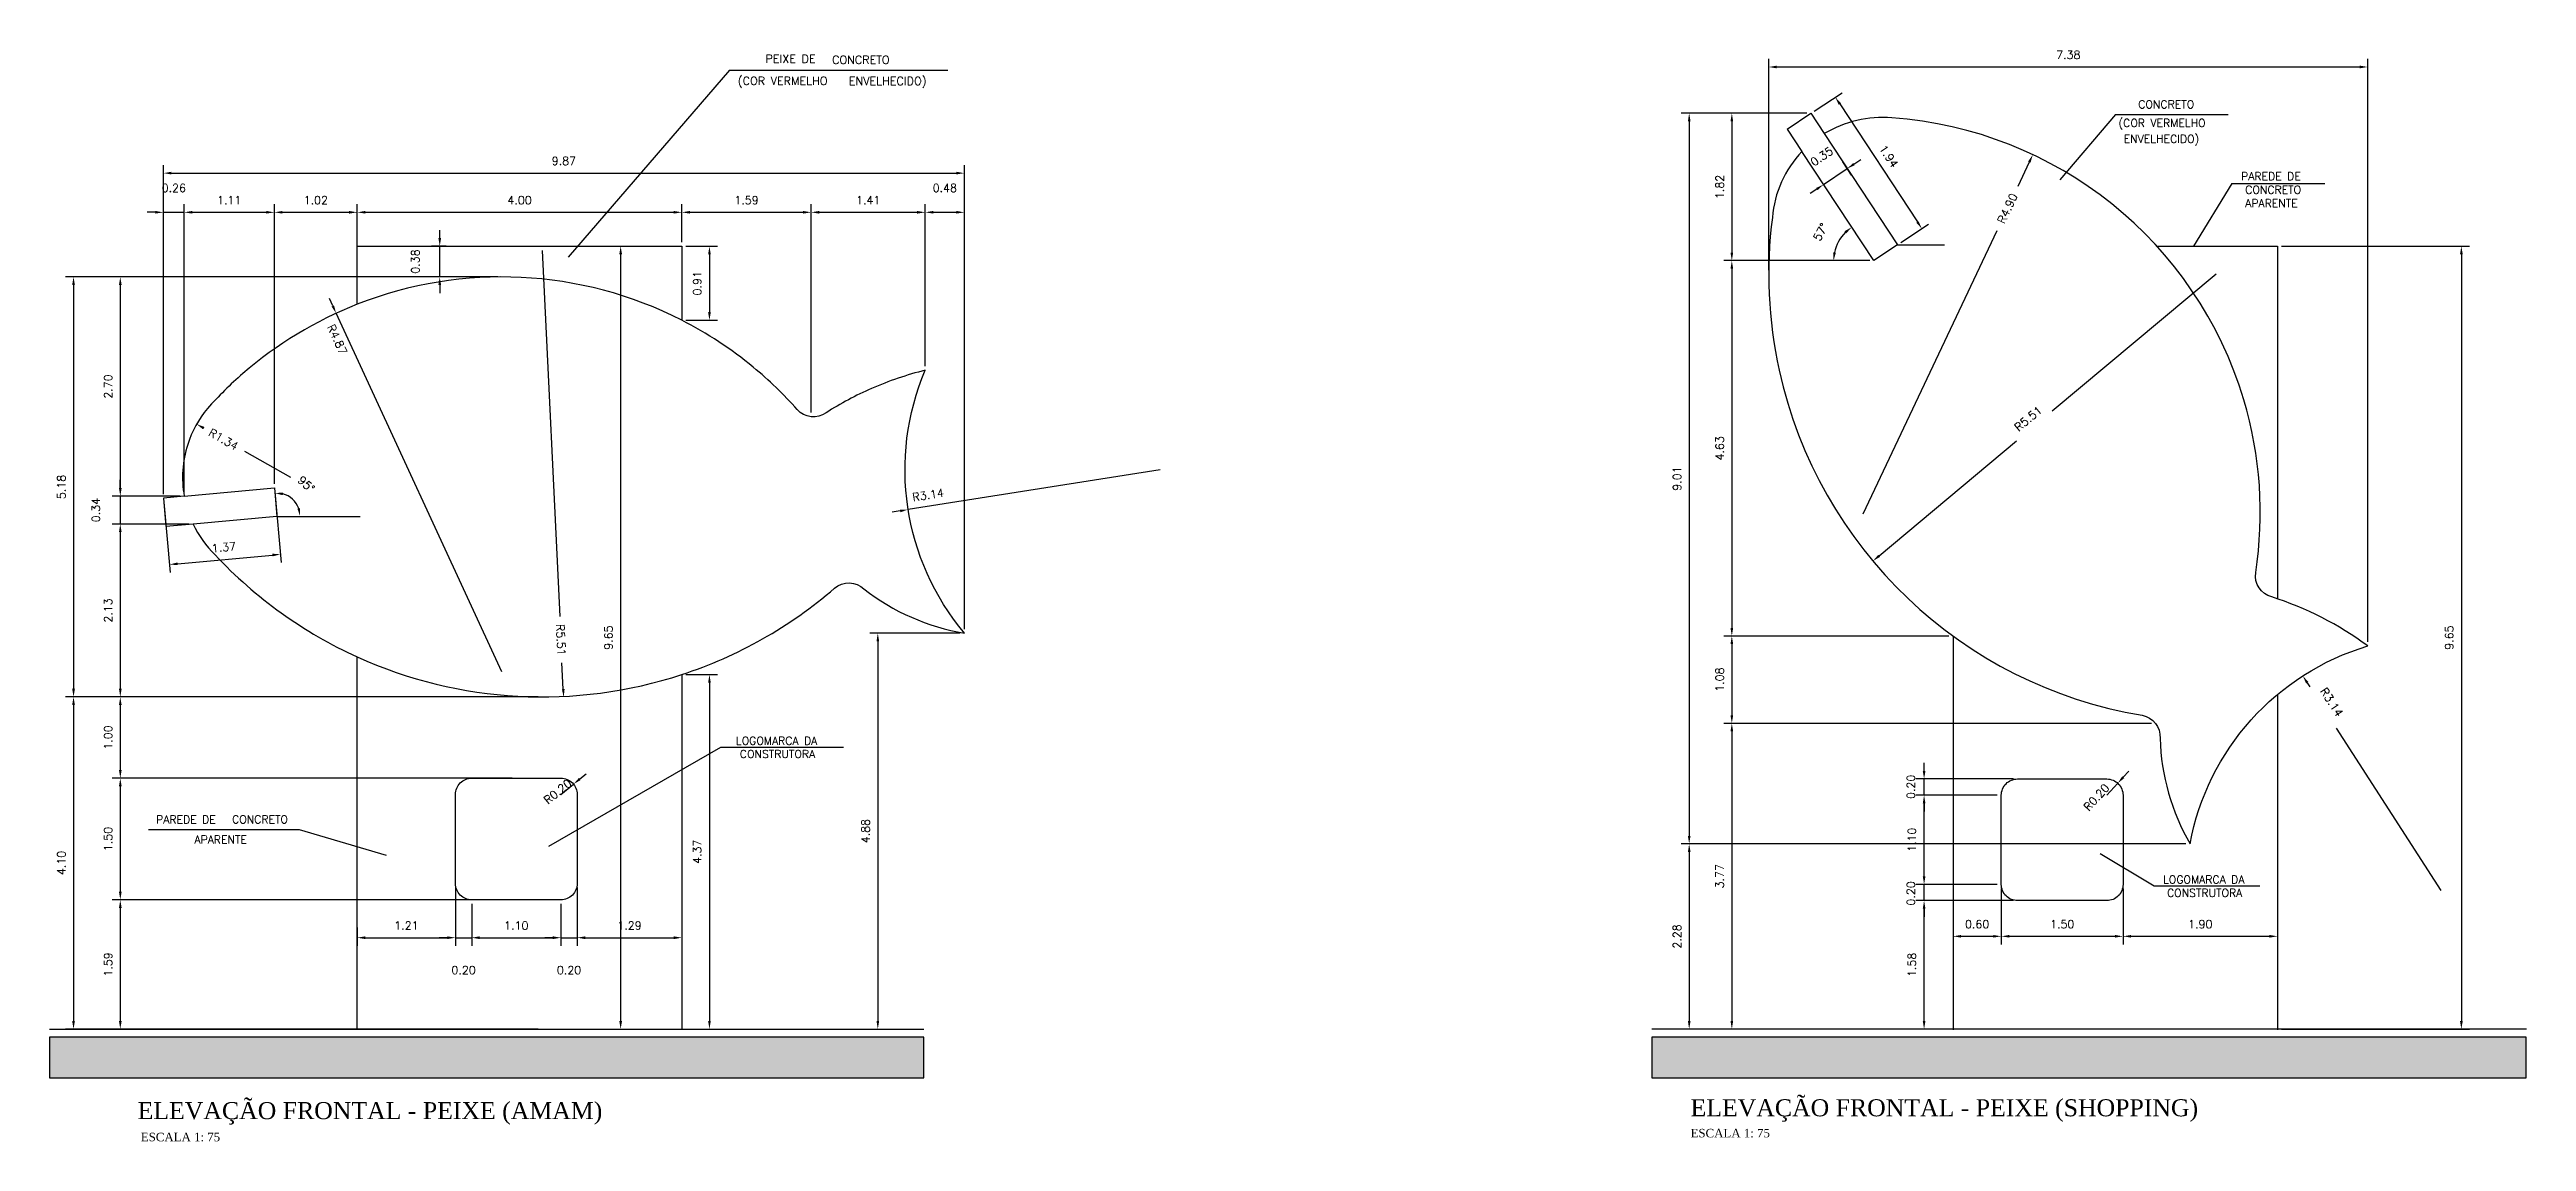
# Model space of a CAD drawing. Header units: millimetres. Extents: x 462 to 740, y -508 to -73.
# Drawn here: x 484.19 to 514.72, y -113.86 to -100.39 of the extents above; entities that cross this region are included whole.
import ezdxf

# ---------------------------------------------------------------- set-up
doc = ezdxf.new("R2010")
doc.units = ezdxf.units.MM
doc.header["$LTSCALE"] = 0.1
doc.header["$PDMODE"] = 3
doc.header["$PDSIZE"] = 0.005
for name, color, linetype in [('COTAS', 6, 'Continuous'), ('nivel', 1, 'Continuous'), ('Parede alta', 5, 'Continuous'), ('Texto', 2, 'Continuous')]:
    doc.layers.add(name, color=color, linetype=linetype)
doc.styles.add('RO-00', font='romans.shx')
doc.dimstyles.new('COTAS-75', dxfattribs={"dimscale": 0, "dimtxt": 0.1, "dimasz": 0.1, "dimexe": 0.1, "dimexo": 0.05, "dimgap": 0.1, "dimtad": 1, "dimzin": 1, "dimdsep": 46, "dimtxsty": 'RO-00', "dimcen": 2.5, "dimclrd": 6, "dimclre": 6, "dimclrt": 2, "dimadec": 0, "dimazin": 0, "dimtfac": 1, "dimtmove": 2, "dimatfit": 2, "dimfxl": 1, "dimtolj": 1, "dimtzin": 0, "dimarcsym": 0})

msp = doc.modelspace()

# ---------------------------------------------------------------- texts
at = {"layer": 'Texto', "style": 'RO-00'}
for s, height, p in [('(COR VERMELHO', 0.1008, (492.673, -100.83)), ('PEIXE DE ', 0.1008, (493.015, -100.557)), ('CONCRETO', 0.1008, (493.836, -100.57)), ('ENVELHECIDO)', 0.1008, (494.042, -100.831)), ('CONCRETO', 0.098, (509.934, -101.118)), ('(COR VERMELHO', 0.098, (509.689, -101.347)), ('ENVELHECIDO)', 0.098, (509.754, -101.543)), ('PAREDE DE', 0.098, (511.202, -102.004)), ('APARENTE', 0.098, (511.252, -102.337)), ('CONCRETO', 0.098, (511.252, -102.171)), ('LOGOMARCA DA', 0.098, (492.65, -108.965)), ('CONSTRUTORA', 0.098, (492.699, -109.128)), ('PAREDE DE ', 0.098, (485.505, -109.936)), ('CONCRETO', 0.098, (486.441, -109.934)), ('APARENTE', 0.098, (485.977, -110.183)), ('LOGOMARCA DA', 0.098, (510.239, -110.676)), ('CONSTRUTORA', 0.098, (510.288, -110.84))]:
    msp.add_text(s, height=height, dxfattribs=at).set_placement(p)
at = {"layer": 'Texto', "attachment_point": 1}
for s, insert, char_height, width in [('{\\fTimes New Roman|b0|i0|c0|p18;ELEVAÇÃO FRONTAL - PEIXE (AMAM)}', (485.277, -113.371), 0.21, 6.80519), ('{\\fTimes New Roman|b0|i0|c0|p18;ELEVAÇÃO FRONTAL - PEIXE (SHOPPING)}', (504.416, -113.336), 0.21, 6.80519), ('{\\fTimes New Roman|b0|i0|c0|p18;ESCALA 1: 75}', (485.316, -113.749), 0.105, 1.90582), ('{\\fTimes New Roman|b0|i0|c0|p18;ESCALA 1: 75}', (504.416, -113.701), 0.105, 1.90582)]:
    msp.add_mtext(s, dxfattribs=dict(at, insert=insert, char_height=char_height, width=width))

# ---------------------------------------------------------------- blocks, each defined once
blk = doc.blocks.new('*D114')
at = {"layer": 'COTAS', "color": 6, "lineweight": -2}
for p, q in [((505.379, -103.114), (505.379, -100.508)), ((505.479, -100.608), (512.662, -100.608)), ((512.762, -107.697), (512.762, -100.508))]:
    blk.add_line(p, q, dxfattribs=at)
at = {"layer": 'COTAS', "color": 6}
for points in [[(505.479, -100.591), (505.479, -100.625), (505.379, -100.608)], [(512.662, -100.591), (512.662, -100.625), (512.762, -100.608)]]:
    blk.add_solid(points, dxfattribs=at)
at = {"layer": 'Defpoints', "color": 0}
for p in [(512.762, -100.608), (505.379, -103.164), (512.762, -107.747)]:
    blk.add_point(p, dxfattribs=at)
at = {"layer": 'COTAS', "color": 2, "insert": (509.071, -100.458), "char_height": 0.1, "attachment_point": 5, "style": 'RO-00'}
blk.add_mtext('\\A1;7.38', dxfattribs=at)
blk = doc.blocks.new('*D115')
at = {"layer": 'COTAS', "color": 6, "lineweight": -2}
for p, q in [((505.85, -101.178), (504.299, -101.178)), ((504.399, -101.278), (504.399, -110.088)), ((510.522, -110.188), (504.299, -110.188))]:
    blk.add_line(p, q, dxfattribs=at)
at = {"layer": 'COTAS', "color": 6}
for points in [[(504.383, -101.278), (504.416, -101.278), (504.399, -101.178)], [(504.383, -110.088), (504.416, -110.088), (504.399, -110.188)]]:
    blk.add_solid(points, dxfattribs=at)
at = {"layer": 'Defpoints', "color": 0}
for p in [(505.9, -101.178), (504.399, -110.188), (510.572, -110.188)]:
    blk.add_point(p, dxfattribs=at)
at = {"layer": 'COTAS', "color": 2, "insert": (504.249, -105.683), "char_height": 0.1, "attachment_point": 5, "rotation": 90, "style": 'RO-00'}
blk.add_mtext('\\A1;9.01', dxfattribs=at)
blk = doc.blocks.new('*D116')
at = {"layer": 'COTAS', "color": 6, "lineweight": -2}
for p, q in [((510.522, -110.188), (504.299, -110.188)), ((504.399, -110.288), (504.399, -112.371)), ((510.539, -112.471), (504.299, -112.471))]:
    blk.add_line(p, q, dxfattribs=at)
at = {"layer": 'COTAS', "color": 6}
for points in [[(504.383, -110.288), (504.416, -110.288), (504.399, -110.188)], [(504.383, -112.371), (504.416, -112.371), (504.399, -112.471)]]:
    blk.add_solid(points, dxfattribs=at)
at = {"layer": 'Defpoints', "color": 0}
for p in [(510.572, -110.188), (504.399, -112.471), (510.589, -112.471)]:
    blk.add_point(p, dxfattribs=at)
at = {"layer": 'COTAS', "color": 2, "insert": (504.249, -111.329), "char_height": 0.1, "attachment_point": 5, "rotation": 90, "style": 'RO-00'}
blk.add_mtext('\\A1;2.28', dxfattribs=at)
blk = doc.blocks.new('*D117')
at = {"layer": 'COTAS', "color": 6, "lineweight": -2}
for p, q in [((508.591, -101.78), (508.45, -102.08)), ((506.545, -106.118), (508.194, -102.623))]:
    blk.add_line(p, q, dxfattribs=at)
at = {"layer": 'COTAS', "color": 6}
blk.add_solid([(508.576, -101.773), (508.606, -101.787), (508.634, -101.689)], dxfattribs=at)
at = {"layer": 'Defpoints', "color": 0}
for p in [(508.634, -101.689), (506.545, -106.118)]:
    blk.add_point(p, dxfattribs=at)
at = {"layer": 'COTAS', "color": 2, "insert": (508.322, -102.351), "char_height": 0.1, "attachment_point": 5, "rotation": 64.7426, "style": 'RO-00'}
blk.add_mtext('\\A1;R4.90', dxfattribs=at)
blk = doc.blocks.new('*D118')
at = {"layer": 'COTAS', "color": 6, "lineweight": -2}
for p, q in [((505.85, -101.178), (504.825, -101.178)), ((504.925, -101.278), (504.925, -102.896)), ((506.624, -102.996), (504.825, -102.996))]:
    blk.add_line(p, q, dxfattribs=at)
at = {"layer": 'COTAS', "color": 6}
for points in [[(504.908, -101.278), (504.941, -101.278), (504.925, -101.178)], [(504.908, -102.896), (504.941, -102.896), (504.925, -102.996)]]:
    blk.add_solid(points, dxfattribs=at)
at = {"layer": 'Defpoints', "color": 0}
for p in [(505.9, -101.178), (504.925, -102.996), (506.674, -102.996)]:
    blk.add_point(p, dxfattribs=at)
at = {"layer": 'COTAS', "color": 2, "insert": (504.775, -102.087), "char_height": 0.1, "attachment_point": 5, "rotation": 90, "style": 'RO-00'}
blk.add_mtext('\\A1;1.82', dxfattribs=at)
blk = doc.blocks.new('*D119')
at = {"layer": 'COTAS', "color": 6, "lineweight": -2}
for p, q in [((506.624, -102.996), (504.825, -102.996)), ((504.925, -103.096), (504.925, -107.524)), ((507.601, -107.624), (504.825, -107.624))]:
    blk.add_line(p, q, dxfattribs=at)
at = {"layer": 'COTAS', "color": 6}
for points in [[(504.908, -103.096), (504.941, -103.096), (504.925, -102.996)], [(504.908, -107.524), (504.941, -107.524), (504.925, -107.624)]]:
    blk.add_solid(points, dxfattribs=at)
at = {"layer": 'Defpoints', "color": 0}
for p in [(506.674, -102.996), (504.925, -107.624), (507.651, -107.624)]:
    blk.add_point(p, dxfattribs=at)
at = {"layer": 'COTAS', "color": 2, "insert": (504.775, -105.31), "char_height": 0.1, "attachment_point": 5, "rotation": 90, "style": 'RO-00'}
blk.add_mtext('\\A1;4.63', dxfattribs=at)
blk = doc.blocks.new('*D120')
at = {"layer": 'COTAS', "color": 6, "lineweight": -2}
for p, q in [((507.601, -107.624), (504.825, -107.624)), ((504.925, -107.724), (504.925, -108.601)), ((510.096, -108.701), (504.825, -108.701))]:
    blk.add_line(p, q, dxfattribs=at)
at = {"layer": 'COTAS', "color": 6}
for points in [[(504.908, -107.724), (504.941, -107.724), (504.925, -107.624)], [(504.908, -108.601), (504.941, -108.601), (504.925, -108.701)]]:
    blk.add_solid(points, dxfattribs=at)
at = {"layer": 'Defpoints', "color": 0}
for p in [(507.651, -107.624), (504.925, -108.701), (510.146, -108.701)]:
    blk.add_point(p, dxfattribs=at)
at = {"layer": 'COTAS', "color": 2, "insert": (504.775, -108.162), "char_height": 0.1, "attachment_point": 5, "rotation": 90, "style": 'RO-00'}
blk.add_mtext('\\A1;1.08', dxfattribs=at)
blk = doc.blocks.new('*D121')
at = {"layer": 'COTAS', "color": 6, "lineweight": -2}
for p, q in [((510.096, -108.701), (504.825, -108.701)), ((504.925, -108.801), (504.925, -112.371)), ((510.096, -112.471), (504.825, -112.471))]:
    blk.add_line(p, q, dxfattribs=at)
at = {"layer": 'COTAS', "color": 6}
for points in [[(504.908, -108.801), (504.941, -108.801), (504.925, -108.701)], [(504.908, -112.371), (504.941, -112.371), (504.925, -112.471)]]:
    blk.add_solid(points, dxfattribs=at)
at = {"layer": 'Defpoints', "color": 0}
for p in [(510.146, -108.701), (504.925, -112.471), (510.146, -112.471)]:
    blk.add_point(p, dxfattribs=at)
at = {"layer": 'COTAS', "color": 2, "insert": (504.775, -110.586), "char_height": 0.1, "attachment_point": 5, "rotation": 90, "style": 'RO-00'}
blk.add_mtext('\\A1;3.77', dxfattribs=at)
blk = doc.blocks.new('*D122')
at = {"layer": 'COTAS', "color": 6, "lineweight": -2}
blk.add_arc((506.674, -102.996), 0.495, 134.9228, 168.3958, dxfattribs=at)
at = {"layer": 'COTAS', "color": 6}
for points in [[(506.314, -102.633), (506.335, -102.659), (506.402, -102.583)], [(506.206, -102.899), (506.173, -102.895), (506.179, -102.996)]]:
    blk.add_solid(points, dxfattribs=at)
at = {"layer": 'Defpoints', "color": 0}
for p in [(505.789, -101.65), (506.283, -102.693), (505.986, -102.996), (506.674, -102.996), (506.674, -102.996)]:
    blk.add_point(p, dxfattribs=at)
at = {"layer": 'COTAS', "color": 2, "insert": (506.019, -102.643), "char_height": 0.1, "attachment_point": 5, "rotation": 61.6593, "style": 'RO-00'}
blk.add_mtext('\\A1;57°', dxfattribs=at)
blk = doc.blocks.new('*D123')
at = {"layer": 'COTAS', "color": 6, "lineweight": -2}
for p, q in [((505.941, -101.151), (506.284, -100.925)), ((506.255, -101.064), (507.212, -102.519)), ((507.008, -102.773), (507.35, -102.547))]:
    blk.add_line(p, q, dxfattribs=at)
at = {"layer": 'COTAS', "color": 6}
for points in [[(506.269, -101.055), (506.241, -101.073), (506.2, -100.98)], [(507.226, -102.51), (507.198, -102.528), (507.267, -102.602)]]:
    blk.add_solid(points, dxfattribs=at)
at = {"layer": 'Defpoints', "color": 0}
for p in [(505.9, -101.178), (506.966, -102.8), (507.267, -102.602)]:
    blk.add_point(p, dxfattribs=at)
at = {"layer": 'COTAS', "color": 2, "insert": (506.859, -101.709), "char_height": 0.1, "attachment_point": 5, "rotation": 303.3186, "style": 'RO-00'}
blk.add_mtext('\\A1;1.94', dxfattribs=at)
blk = doc.blocks.new('*D124')
at = {"layer": 'COTAS', "color": 6, "lineweight": -2}
for p, q in [((506.055, -102.058), (506.347, -101.861)), ((506.4, -101.941), (506.291, -101.778)), ((506.43, -101.805), (506.513, -101.75)), ((505.972, -102.113), (505.889, -102.169)), ((506.108, -102.137), (505.999, -101.975))]:
    blk.add_line(p, q, dxfattribs=at)
at = {"layer": 'COTAS', "color": 6}
for points in [[(506.42, -101.792), (506.439, -101.819), (506.347, -101.861)], [(505.963, -102.1), (505.981, -102.127), (506.055, -102.058)]]:
    blk.add_solid(points, dxfattribs=at)
at = {"layer": 'Defpoints', "color": 0}
for p in [(506.347, -101.861), (506.136, -102.178), (506.428, -101.982)]:
    blk.add_point(p, dxfattribs=at)
at = {"layer": 'COTAS', "color": 2, "insert": (506.033, -101.711), "char_height": 0.1, "attachment_point": 5, "rotation": 33.9371, "style": 'RO-00'}
blk.add_mtext('\\A1;0.35', dxfattribs=at)
blk = doc.blocks.new('*D125')
at = {"layer": 'COTAS', "color": 6, "lineweight": -2}
for p, q in [((508.396, -110.887), (507.194, -110.887)), ((507.294, -112.371), (507.294, -110.987)), ((507.601, -112.471), (507.194, -112.471))]:
    blk.add_line(p, q, dxfattribs=at)
at = {"layer": 'COTAS', "color": 6}
for points in [[(507.278, -110.987), (507.311, -110.987), (507.294, -110.887)], [(507.278, -112.371), (507.311, -112.371), (507.294, -112.471)]]:
    blk.add_solid(points, dxfattribs=at)
at = {"layer": 'Defpoints', "color": 0}
for p in [(507.294, -110.887), (508.446, -110.887), (507.651, -112.471)]:
    blk.add_point(p, dxfattribs=at)
at = {"layer": 'COTAS', "color": 2, "insert": (507.144, -111.679), "char_height": 0.1, "attachment_point": 5, "rotation": 90, "style": 'RO-00'}
blk.add_mtext('\\A1;1.58', dxfattribs=at)
blk = doc.blocks.new('*D126')
at = {"layer": 'COTAS', "color": 6, "lineweight": -2}
for p, q in [((507.294, -110.587), (507.294, -110.487)), ((508.196, -110.687), (507.194, -110.687)), ((507.294, -110.887), (507.294, -110.687)), ((508.396, -110.887), (507.194, -110.887)), ((507.294, -110.987), (507.294, -111.087))]:
    blk.add_line(p, q, dxfattribs=at)
at = {"layer": 'COTAS', "color": 6}
for points in [[(507.278, -110.587), (507.311, -110.587), (507.294, -110.687)], [(507.278, -110.987), (507.311, -110.987), (507.294, -110.887)]]:
    blk.add_solid(points, dxfattribs=at)
at = {"layer": 'Defpoints', "color": 0}
for p in [(507.294, -110.687), (508.246, -110.687), (508.446, -110.887)]:
    blk.add_point(p, dxfattribs=at)
at = {"layer": 'COTAS', "color": 2, "insert": (507.131, -110.798), "char_height": 0.1, "attachment_point": 5, "rotation": 90, "style": 'RO-00'}
blk.add_mtext('\\A1;0.20', dxfattribs=at)
blk = doc.blocks.new('*D127')
at = {"layer": 'COTAS', "color": 6, "lineweight": -2}
for p, q in [((508.196, -109.587), (507.194, -109.587)), ((507.294, -110.587), (507.294, -109.687)), ((508.196, -110.687), (507.194, -110.687))]:
    blk.add_line(p, q, dxfattribs=at)
at = {"layer": 'COTAS', "color": 6}
for points in [[(507.278, -109.687), (507.311, -109.687), (507.294, -109.587)], [(507.278, -110.587), (507.311, -110.587), (507.294, -110.687)]]:
    blk.add_solid(points, dxfattribs=at)
at = {"layer": 'Defpoints', "color": 0}
for p in [(507.294, -109.587), (508.246, -109.587), (508.246, -110.687)]:
    blk.add_point(p, dxfattribs=at)
at = {"layer": 'COTAS', "color": 2, "insert": (507.144, -110.137), "char_height": 0.1, "attachment_point": 5, "rotation": 90, "style": 'RO-00'}
blk.add_mtext('\\A1;1.10', dxfattribs=at)
blk = doc.blocks.new('*D128')
at = {"layer": 'COTAS', "color": 6, "lineweight": -2}
for p, q in [((507.294, -109.287), (507.294, -109.187)), ((508.396, -109.387), (507.194, -109.387)), ((508.196, -109.587), (507.194, -109.587)), ((507.294, -109.587), (507.294, -109.387)), ((507.294, -109.687), (507.294, -109.787))]:
    blk.add_line(p, q, dxfattribs=at)
at = {"layer": 'COTAS', "color": 6}
for points in [[(507.278, -109.287), (507.311, -109.287), (507.294, -109.387)], [(507.278, -109.687), (507.311, -109.687), (507.294, -109.587)]]:
    blk.add_solid(points, dxfattribs=at)
at = {"layer": 'Defpoints', "color": 0}
for p in [(507.294, -109.387), (508.246, -109.587), (508.446, -109.387)]:
    blk.add_point(p, dxfattribs=at)
at = {"layer": 'COTAS', "color": 2, "insert": (507.131, -109.484), "char_height": 0.1, "attachment_point": 5, "rotation": 90, "style": 'RO-00'}
blk.add_mtext('\\A1;0.20', dxfattribs=at)
blk = doc.blocks.new('*D129')
at = {"layer": 'COTAS', "color": 6, "lineweight": -2}
for p, q in [((509.546, -109.587), (509.681, -109.439)), ((509.748, -109.365), (509.816, -109.291))]:
    blk.add_line(p, q, dxfattribs=at)
at = {"layer": 'COTAS', "color": 6}
blk.add_solid([(509.736, -109.354), (509.761, -109.377), (509.681, -109.439)], dxfattribs=at)
at = {"layer": 'Defpoints', "color": 0}
for p in [(509.546, -109.587), (509.681, -109.439)]:
    blk.add_point(p, dxfattribs=at)
at = {"layer": 'COTAS', "color": 2, "insert": (509.418, -109.613), "char_height": 0.1, "attachment_point": 5, "rotation": 47.5985, "style": 'RO-00'}
blk.add_mtext('\\A1;R0.20', dxfattribs=at)
blk = doc.blocks.new('*D130')
at = {"layer": 'COTAS', "color": 6, "lineweight": -2}
for p, q in [((508.246, -110.737), (508.246, -111.427)), ((507.651, -111.32), (507.651, -111.427)), ((507.751, -111.327), (508.146, -111.327))]:
    blk.add_line(p, q, dxfattribs=at)
at = {"layer": 'COTAS', "color": 6}
for points in [[(507.751, -111.31), (507.751, -111.343), (507.651, -111.327)], [(508.146, -111.31), (508.146, -111.343), (508.246, -111.327)]]:
    blk.add_solid(points, dxfattribs=at)
at = {"layer": 'Defpoints', "color": 0}
for p in [(508.246, -110.687), (507.651, -111.27), (508.246, -111.327)]:
    blk.add_point(p, dxfattribs=at)
at = {"layer": 'COTAS', "color": 2, "insert": (507.948, -111.177), "char_height": 0.1, "attachment_point": 5, "style": 'RO-00'}
blk.add_mtext('\\A1;0.60', dxfattribs=at)
blk = doc.blocks.new('*D131')
at = {"layer": 'COTAS', "color": 6, "lineweight": -2}
for p, q in [((508.246, -110.737), (508.246, -111.427)), ((509.746, -110.737), (509.746, -111.427)), ((508.346, -111.327), (509.646, -111.327))]:
    blk.add_line(p, q, dxfattribs=at)
at = {"layer": 'COTAS', "color": 6}
for points in [[(508.346, -111.31), (508.346, -111.343), (508.246, -111.327)], [(509.646, -111.31), (509.646, -111.343), (509.746, -111.327)]]:
    blk.add_solid(points, dxfattribs=at)
at = {"layer": 'Defpoints', "color": 0}
for p in [(508.246, -110.687), (509.746, -110.687), (509.746, -111.327)]:
    blk.add_point(p, dxfattribs=at)
at = {"layer": 'COTAS', "color": 2, "insert": (508.996, -111.177), "char_height": 0.1, "attachment_point": 5, "style": 'RO-00'}
blk.add_mtext('\\A1;1.50', dxfattribs=at)
blk = doc.blocks.new('*D132')
at = {"layer": 'COTAS', "color": 6, "lineweight": -2}
for p, q in [((509.746, -110.737), (509.746, -111.427)), ((511.651, -110.737), (511.651, -111.427)), ((509.846, -111.327), (511.551, -111.327))]:
    blk.add_line(p, q, dxfattribs=at)
at = {"layer": 'COTAS', "color": 6}
for points in [[(509.846, -111.31), (509.846, -111.343), (509.746, -111.327)], [(511.551, -111.31), (511.551, -111.343), (511.651, -111.327)]]:
    blk.add_solid(points, dxfattribs=at)
at = {"layer": 'Defpoints', "color": 0}
for p in [(509.746, -110.687), (511.651, -110.687), (511.651, -111.327)]:
    blk.add_point(p, dxfattribs=at)
at = {"layer": 'COTAS', "color": 2, "insert": (510.698, -111.177), "char_height": 0.1, "attachment_point": 5, "style": 'RO-00'}
blk.add_mtext('\\A1;1.90', dxfattribs=at)
blk = doc.blocks.new('*D133')
at = {"layer": 'COTAS', "color": 6, "lineweight": -2}
for p, q in [((512.016, -108.2), (512.05, -108.252)), ((513.665, -110.76), (512.378, -108.761))]:
    blk.add_line(p, q, dxfattribs=at)
at = {"layer": 'COTAS', "color": 6}
blk.add_solid([(512.03, -108.191), (512.002, -108.209), (511.962, -108.116)], dxfattribs=at)
at = {"layer": 'Defpoints', "color": 0}
for p in [(511.962, -108.116), (513.665, -110.76)]:
    blk.add_point(p, dxfattribs=at)
at = {"layer": 'COTAS', "color": 2, "insert": (512.318, -108.439), "char_height": 0.1, "attachment_point": 5, "rotation": 302.7782, "style": 'RO-00'}
blk.add_mtext('\\A1;R3.14', dxfattribs=at)
blk = doc.blocks.new('*D134')
at = {"layer": 'COTAS', "color": 6, "lineweight": -2}
for p, q in [((511.701, -102.818), (514.016, -102.818)), ((513.916, -102.918), (513.916, -112.371)), ((511.701, -112.471), (514.016, -112.471))]:
    blk.add_line(p, q, dxfattribs=at)
at = {"layer": 'COTAS', "color": 6}
for points in [[(513.899, -102.918), (513.933, -102.918), (513.916, -102.818)], [(513.899, -112.371), (513.933, -112.371), (513.916, -112.471)]]:
    blk.add_solid(points, dxfattribs=at)
at = {"layer": 'Defpoints', "color": 0}
for p in [(511.651, -102.818), (511.651, -112.471), (513.916, -112.471)]:
    blk.add_point(p, dxfattribs=at)
at = {"layer": 'COTAS', "color": 2, "insert": (513.766, -107.644), "char_height": 0.1, "attachment_point": 5, "rotation": 90, "style": 'RO-00'}
blk.add_mtext('\\A1;9.65', dxfattribs=at)
blk = doc.blocks.new('*D135')
at = {"layer": 'COTAS', "color": 6, "lineweight": -2}
for p, q in [((489.716, -103.196), (484.387, -103.196)), ((484.487, -103.296), (484.487, -108.275)), ((490.213, -108.375), (484.387, -108.375))]:
    blk.add_line(p, q, dxfattribs=at)
at = {"layer": 'COTAS', "color": 6}
for points in [[(484.47, -103.296), (484.504, -103.296), (484.487, -103.196)], [(484.47, -108.275), (484.504, -108.275), (484.487, -108.375)]]:
    blk.add_solid(points, dxfattribs=at)
at = {"layer": 'Defpoints', "color": 0}
for p in [(489.766, -103.196), (484.487, -108.375), (490.263, -108.375)]:
    blk.add_point(p, dxfattribs=at)
at = {"layer": 'COTAS', "color": 2, "insert": (484.337, -105.786), "char_height": 0.1, "attachment_point": 5, "rotation": 90, "style": 'RO-00'}
blk.add_mtext('\\A1;5.18', dxfattribs=at)
blk = doc.blocks.new('*D136')
at = {"layer": 'COTAS', "color": 6, "lineweight": -2}
for p, q in [((489.666, -103.196), (484.963, -103.196)), ((485.063, -103.296), (485.063, -105.8)), ((485.801, -105.9), (484.963, -105.9))]:
    blk.add_line(p, q, dxfattribs=at)
at = {"layer": 'COTAS', "color": 6}
for points in [[(485.047, -103.296), (485.08, -103.296), (485.063, -103.196)], [(485.047, -105.8), (485.08, -105.8), (485.063, -105.9)]]:
    blk.add_solid(points, dxfattribs=at)
at = {"layer": 'Defpoints', "color": 0}
for p in [(489.716, -103.196), (485.063, -105.9), (485.851, -105.9)]:
    blk.add_point(p, dxfattribs=at)
at = {"layer": 'COTAS', "color": 2, "insert": (484.913, -104.548), "char_height": 0.1, "attachment_point": 5, "rotation": 90, "style": 'RO-00'}
blk.add_mtext('\\A1;2.70', dxfattribs=at)
blk = doc.blocks.new('*D137')
at = {"layer": 'COTAS', "color": 6, "lineweight": -2}
for p, q in [((485.801, -105.9), (484.963, -105.9)), ((485.063, -105.8), (485.063, -105.7)), ((485.063, -105.9), (485.063, -106.243)), ((485.91, -106.243), (484.963, -106.243)), ((485.063, -106.343), (485.063, -106.443))]:
    blk.add_line(p, q, dxfattribs=at)
at = {"layer": 'COTAS', "color": 6}
for points in [[(485.047, -105.8), (485.08, -105.8), (485.063, -105.9)], [(485.047, -106.343), (485.08, -106.343), (485.063, -106.243)]]:
    blk.add_solid(points, dxfattribs=at)
at = {"layer": 'Defpoints', "color": 0}
for p in [(485.851, -105.9), (485.063, -106.243), (485.96, -106.243)]:
    blk.add_point(p, dxfattribs=at)
at = {"layer": 'COTAS', "color": 2, "insert": (484.763, -106.072), "char_height": 0.1, "attachment_point": 5, "rotation": 90, "style": 'RO-00'}
blk.add_mtext('\\A1;0.34', dxfattribs=at)
blk = doc.blocks.new('*D138')
at = {"layer": 'COTAS', "color": 6, "lineweight": -2}
for p, q in [((485.91, -106.243), (484.963, -106.243)), ((485.063, -106.343), (485.063, -108.275)), ((490.163, -108.375), (484.963, -108.375))]:
    blk.add_line(p, q, dxfattribs=at)
at = {"layer": 'COTAS', "color": 6}
for points in [[(485.047, -106.343), (485.08, -106.343), (485.063, -106.243)], [(485.047, -108.275), (485.08, -108.275), (485.063, -108.375)]]:
    blk.add_solid(points, dxfattribs=at)
at = {"layer": 'Defpoints', "color": 0}
for p in [(485.96, -106.243), (485.063, -108.375), (490.213, -108.375)]:
    blk.add_point(p, dxfattribs=at)
at = {"layer": 'COTAS', "color": 2, "insert": (484.913, -107.309), "char_height": 0.1, "attachment_point": 5, "rotation": 90, "style": 'RO-00'}
blk.add_mtext('\\A1;2.13', dxfattribs=at)
blk = doc.blocks.new('*D139')
at = {"layer": 'COTAS', "color": 6, "lineweight": -2}
for p, q in [((490.163, -108.375), (484.963, -108.375)), ((485.063, -108.475), (485.063, -109.277)), ((489.894, -109.377), (484.963, -109.377))]:
    blk.add_line(p, q, dxfattribs=at)
at = {"layer": 'COTAS', "color": 6}
for points in [[(485.047, -108.475), (485.08, -108.475), (485.063, -108.375)], [(485.047, -109.277), (485.08, -109.277), (485.063, -109.377)]]:
    blk.add_solid(points, dxfattribs=at)
at = {"layer": 'Defpoints', "color": 0}
for p in [(490.213, -108.375), (485.063, -109.377), (489.944, -109.377)]:
    blk.add_point(p, dxfattribs=at)
at = {"layer": 'COTAS', "color": 2, "insert": (484.913, -108.876), "char_height": 0.1, "attachment_point": 5, "rotation": 90, "style": 'RO-00'}
blk.add_mtext('\\A1;1.00', dxfattribs=at)
blk = doc.blocks.new('*D140')
at = {"layer": 'COTAS', "color": 6, "lineweight": -2}
for p, q in [((489.894, -109.377), (484.963, -109.377)), ((485.063, -109.477), (485.063, -110.777)), ((489.894, -110.877), (484.963, -110.877))]:
    blk.add_line(p, q, dxfattribs=at)
at = {"layer": 'COTAS', "color": 6}
for points in [[(485.047, -109.477), (485.08, -109.477), (485.063, -109.377)], [(485.047, -110.777), (485.08, -110.777), (485.063, -110.877)]]:
    blk.add_solid(points, dxfattribs=at)
at = {"layer": 'Defpoints', "color": 0}
for p in [(489.944, -109.377), (485.063, -110.877), (489.944, -110.877)]:
    blk.add_point(p, dxfattribs=at)
at = {"layer": 'COTAS', "color": 2, "insert": (484.913, -110.127), "char_height": 0.1, "attachment_point": 5, "rotation": 90, "style": 'RO-00'}
blk.add_mtext('\\A1;1.50', dxfattribs=at)
blk = doc.blocks.new('*D141')
at = {"layer": 'COTAS', "color": 6, "lineweight": -2}
for p, q in [((489.894, -110.877), (484.963, -110.877)), ((485.063, -110.977), (485.063, -112.371)), ((489.894, -112.471), (484.963, -112.471))]:
    blk.add_line(p, q, dxfattribs=at)
at = {"layer": 'COTAS', "color": 6}
for points in [[(485.047, -110.977), (485.08, -110.977), (485.063, -110.877)], [(485.047, -112.371), (485.08, -112.371), (485.063, -112.471)]]:
    blk.add_solid(points, dxfattribs=at)
at = {"layer": 'Defpoints', "color": 0}
for p in [(489.944, -110.877), (485.063, -112.471), (489.944, -112.471)]:
    blk.add_point(p, dxfattribs=at)
at = {"layer": 'COTAS', "color": 2, "insert": (484.913, -111.674), "char_height": 0.1, "attachment_point": 5, "rotation": 90, "style": 'RO-00'}
blk.add_mtext('\\A1;1.59', dxfattribs=at)
blk = doc.blocks.new('*D142')
at = {"layer": 'COTAS', "color": 6, "lineweight": -2}
for p, q in [((490.213, -108.375), (484.387, -108.375)), ((484.487, -108.475), (484.487, -112.371)), ((490.213, -112.471), (484.387, -112.471))]:
    blk.add_line(p, q, dxfattribs=at)
at = {"layer": 'COTAS', "color": 6}
for points in [[(484.47, -108.475), (484.504, -108.475), (484.487, -108.375)], [(484.47, -112.371), (484.504, -112.371), (484.487, -112.471)]]:
    blk.add_solid(points, dxfattribs=at)
at = {"layer": 'Defpoints', "color": 0}
for p in [(490.263, -108.375), (484.487, -112.471), (490.263, -112.471)]:
    blk.add_point(p, dxfattribs=at)
at = {"layer": 'COTAS', "color": 2, "insert": (484.337, -110.423), "char_height": 0.1, "attachment_point": 5, "rotation": 90, "style": 'RO-00'}
blk.add_mtext('\\A1;4.10', dxfattribs=at)
blk = doc.blocks.new('*D143')
at = {"layer": 'COTAS', "color": 6, "lineweight": -2}
for p, q in [((485.594, -105.874), (485.594, -101.817)), ((485.694, -101.917), (495.366, -101.917)), ((495.466, -107.54), (495.466, -101.817))]:
    blk.add_line(p, q, dxfattribs=at)
at = {"layer": 'COTAS', "color": 6}
for points in [[(485.694, -101.9), (485.694, -101.933), (485.594, -101.917)], [(495.366, -101.9), (495.366, -101.933), (495.466, -101.917)]]:
    blk.add_solid(points, dxfattribs=at)
at = {"layer": 'Defpoints', "color": 0}
for p in [(495.466, -101.917), (485.594, -105.924), (495.466, -107.59)]:
    blk.add_point(p, dxfattribs=at)
at = {"layer": 'COTAS', "color": 2, "insert": (490.53, -101.767), "char_height": 0.1, "attachment_point": 5, "style": 'RO-00'}
blk.add_mtext('\\A1;9.87', dxfattribs=at)
blk = doc.blocks.new('*D144')
at = {"layer": 'COTAS', "color": 6, "lineweight": -2}
for p, q in [((485.494, -102.4), (485.394, -102.4)), ((485.594, -105.874), (485.594, -102.3)), ((485.594, -102.4), (485.851, -102.4)), ((485.851, -105.85), (485.851, -102.3)), ((485.951, -102.4), (486.051, -102.4))]:
    blk.add_line(p, q, dxfattribs=at)
at = {"layer": 'COTAS', "color": 6}
for points in [[(485.494, -102.383), (485.494, -102.416), (485.594, -102.4)], [(485.951, -102.383), (485.951, -102.416), (485.851, -102.4)]]:
    blk.add_solid(points, dxfattribs=at)
at = {"layer": 'Defpoints', "color": 0}
for p in [(485.851, -102.4), (485.594, -105.924), (485.851, -105.9)]:
    blk.add_point(p, dxfattribs=at)
at = {"layer": 'COTAS', "color": 2, "insert": (485.723, -102.1), "char_height": 0.1, "attachment_point": 5, "style": 'RO-00'}
blk.add_mtext('\\A1;0.26', dxfattribs=at)
blk = doc.blocks.new('*D145')
at = {"layer": 'COTAS', "color": 6, "lineweight": -2}
for p, q in [((485.851, -105.85), (485.851, -102.3)), ((485.951, -102.4), (486.862, -102.4)), ((486.962, -105.747), (486.962, -102.3))]:
    blk.add_line(p, q, dxfattribs=at)
at = {"layer": 'COTAS', "color": 6}
for points in [[(485.951, -102.383), (485.951, -102.416), (485.851, -102.4)], [(486.862, -102.383), (486.862, -102.416), (486.962, -102.4)]]:
    blk.add_solid(points, dxfattribs=at)
at = {"layer": 'Defpoints', "color": 0}
for p in [(486.962, -102.4), (485.851, -105.9), (486.962, -105.797)]:
    blk.add_point(p, dxfattribs=at)
at = {"layer": 'COTAS', "color": 2, "insert": (486.406, -102.25), "char_height": 0.1, "attachment_point": 5, "style": 'RO-00'}
blk.add_mtext('\\A1;1.11', dxfattribs=at)
blk = doc.blocks.new('*D146')
at = {"layer": 'COTAS', "color": 6, "lineweight": -2}
for p, q in [((486.962, -105.747), (486.962, -102.3)), ((487.062, -102.4), (487.884, -102.4)), ((487.984, -103.484), (487.984, -102.3))]:
    blk.add_line(p, q, dxfattribs=at)
at = {"layer": 'COTAS', "color": 6}
for points in [[(487.062, -102.383), (487.062, -102.416), (486.962, -102.4)], [(487.884, -102.383), (487.884, -102.416), (487.984, -102.4)]]:
    blk.add_solid(points, dxfattribs=at)
at = {"layer": 'Defpoints', "color": 0}
for p in [(487.984, -102.4), (487.984, -103.534), (486.962, -105.797)]:
    blk.add_point(p, dxfattribs=at)
at = {"layer": 'COTAS', "color": 2, "insert": (487.473, -102.25), "char_height": 0.1, "attachment_point": 5, "style": 'RO-00'}
blk.add_mtext('\\A1;1.02', dxfattribs=at)
blk = doc.blocks.new('*D147')
at = {"layer": 'COTAS', "color": 6, "lineweight": -2}
for p, q in [((487.984, -103.484), (487.984, -102.3)), ((488.084, -102.4), (491.884, -102.4)), ((491.984, -102.768), (491.984, -102.3))]:
    blk.add_line(p, q, dxfattribs=at)
at = {"layer": 'COTAS', "color": 6}
for points in [[(488.084, -102.383), (488.084, -102.416), (487.984, -102.4)], [(491.884, -102.383), (491.884, -102.416), (491.984, -102.4)]]:
    blk.add_solid(points, dxfattribs=at)
at = {"layer": 'Defpoints', "color": 0}
for p in [(491.984, -102.4), (491.984, -102.818), (487.984, -103.534)]:
    blk.add_point(p, dxfattribs=at)
at = {"layer": 'COTAS', "color": 2, "insert": (489.984, -102.25), "char_height": 0.1, "attachment_point": 5, "style": 'RO-00'}
blk.add_mtext('\\A1;4.00', dxfattribs=at)
blk = doc.blocks.new('*D148')
at = {"layer": 'COTAS', "color": 6, "lineweight": -2}
for p, q in [((491.984, -102.768), (491.984, -102.3)), ((492.084, -102.4), (493.477, -102.4)), ((493.577, -104.87), (493.577, -102.3))]:
    blk.add_line(p, q, dxfattribs=at)
at = {"layer": 'COTAS', "color": 6}
for points in [[(492.084, -102.383), (492.084, -102.416), (491.984, -102.4)], [(493.477, -102.383), (493.477, -102.416), (493.577, -102.4)]]:
    blk.add_solid(points, dxfattribs=at)
at = {"layer": 'Defpoints', "color": 0}
for p in [(493.577, -102.4), (491.984, -102.818), (493.577, -104.92)]:
    blk.add_point(p, dxfattribs=at)
at = {"layer": 'COTAS', "color": 2, "insert": (492.781, -102.25), "char_height": 0.1, "attachment_point": 5, "style": 'RO-00'}
blk.add_mtext('\\A1;1.59', dxfattribs=at)
blk = doc.blocks.new('*D149')
at = {"layer": 'COTAS', "color": 6, "lineweight": -2}
for p, q in [((493.577, -104.87), (493.577, -102.3)), ((493.677, -102.4), (494.884, -102.4)), ((494.984, -104.297), (494.984, -102.3))]:
    blk.add_line(p, q, dxfattribs=at)
at = {"layer": 'COTAS', "color": 6}
for points in [[(493.677, -102.383), (493.677, -102.416), (493.577, -102.4)], [(494.884, -102.383), (494.884, -102.416), (494.984, -102.4)]]:
    blk.add_solid(points, dxfattribs=at)
at = {"layer": 'Defpoints', "color": 0}
for p in [(494.984, -102.4), (494.984, -104.347), (493.577, -104.92)]:
    blk.add_point(p, dxfattribs=at)
at = {"layer": 'COTAS', "color": 2, "insert": (494.281, -102.25), "char_height": 0.1, "attachment_point": 5, "style": 'RO-00'}
blk.add_mtext('\\A1;1.41', dxfattribs=at)
blk = doc.blocks.new('*D150')
at = {"layer": 'COTAS', "color": 6, "lineweight": -2}
for p, q in [((494.984, -104.297), (494.984, -102.3)), ((495.084, -102.4), (495.366, -102.4)), ((495.466, -107.49), (495.466, -102.3))]:
    blk.add_line(p, q, dxfattribs=at)
at = {"layer": 'COTAS', "color": 6}
for points in [[(495.084, -102.383), (495.084, -102.416), (494.984, -102.4)], [(495.366, -102.383), (495.366, -102.416), (495.466, -102.4)]]:
    blk.add_solid(points, dxfattribs=at)
at = {"layer": 'Defpoints', "color": 0}
for p in [(495.466, -102.4), (494.984, -104.347), (495.466, -107.54)]:
    blk.add_point(p, dxfattribs=at)
at = {"layer": 'COTAS', "color": 2, "insert": (495.225, -102.1), "char_height": 0.1, "attachment_point": 5, "style": 'RO-00'}
blk.add_mtext('\\A1;0.48', dxfattribs=at)
blk = doc.blocks.new('*D151')
at = {"layer": 'COTAS', "color": 6, "lineweight": -2}
for p, q in [((487.682, -103.555), (487.64, -103.464)), ((489.766, -108.066), (487.724, -103.645))]:
    blk.add_line(p, q, dxfattribs=at)
at = {"layer": 'COTAS', "color": 6}
blk.add_solid([(487.697, -103.548), (487.667, -103.562), (487.724, -103.645)], dxfattribs=at)
at = {"layer": 'Defpoints', "color": 0}
for p in [(487.724, -103.645), (489.766, -108.066)]:
    blk.add_point(p, dxfattribs=at)
at = {"layer": 'COTAS', "color": 2, "insert": (487.736, -103.967), "char_height": 0.1, "attachment_point": 5, "rotation": 294.7952, "style": 'RO-00'}
blk.add_mtext('\\A1;R4.87', dxfattribs=at)
blk = doc.blocks.new('*D152')
at = {"layer": 'COTAS', "color": 6, "lineweight": -2}
for p, q in [((497.88, -105.574), (494.774, -106.065)), ((494.675, -106.081), (494.576, -106.097))]:
    blk.add_line(p, q, dxfattribs=at)
at = {"layer": 'COTAS', "color": 6}
blk.add_solid([(494.672, -106.065), (494.677, -106.098), (494.774, -106.065)], dxfattribs=at)
at = {"layer": 'Defpoints', "color": 0}
for p in [(497.88, -105.574), (494.774, -106.065)]:
    blk.add_point(p, dxfattribs=at)
at = {"layer": 'COTAS', "color": 2, "insert": (495.019, -105.885), "char_height": 0.1, "attachment_point": 5, "rotation": 8.9918, "style": 'RO-00'}
blk.add_mtext('\\A1;R3.14', dxfattribs=at)
blk = doc.blocks.new('*D153')
at = {"layer": 'COTAS', "color": 6, "lineweight": -2}
for p, q in [((486.091, -105.061), (486.072, -105.05)), ((487.166, -105.67), (486.598, -105.348))]:
    blk.add_line(p, q, dxfattribs=at)
at = {"layer": 'COTAS', "color": 6}
blk.add_solid([(486.1, -105.046), (486.083, -105.075), (486.004, -105.012)], dxfattribs=at)
at = {"layer": 'Defpoints', "color": 0}
for p in [(486.004, -105.012), (487.166, -105.67)]:
    blk.add_point(p, dxfattribs=at)
at = {"layer": 'COTAS', "color": 2, "insert": (486.335, -105.199), "char_height": 0.1, "attachment_point": 5, "rotation": 330.464, "style": 'RO-00'}
blk.add_mtext('\\A1;R1.34', dxfattribs=at)
blk = doc.blocks.new('*D154')
at = {"layer": 'COTAS', "color": 6, "lineweight": -2}
blk.add_arc((486.992, -106.149), 0.288, 19.9777, 74.9003, dxfattribs=at)
at = {"layer": 'COTAS', "color": 6}
for points in [[(487.066, -105.888), (487.068, -105.855), (486.967, -105.862)], [(487.279, -106.048), (487.246, -106.054), (487.28, -106.149)]]:
    blk.add_solid(points, dxfattribs=at)
at = {"layer": 'Defpoints', "color": 0}
for p in [(486.962, -105.797), (486.992, -106.149), (486.992, -106.149), (487.237, -105.998), (488.019, -106.149)]:
    blk.add_point(p, dxfattribs=at)
at = {"layer": 'COTAS', "color": 2, "insert": (487.356, -105.753), "char_height": 0.1, "attachment_point": 5, "rotation": 317.439, "style": 'RO-00'}
blk.add_mtext('\\A1;95°', dxfattribs=at)
blk = doc.blocks.new('*D155')
at = {"layer": 'COTAS', "color": 6, "lineweight": -2}
for p, q in [((486.966, -105.847), (487.047, -106.716)), ((485.599, -105.974), (485.679, -106.843)), ((485.77, -106.734), (486.938, -106.626))]:
    blk.add_line(p, q, dxfattribs=at)
at = {"layer": 'COTAS', "color": 6}
for points in [[(485.768, -106.717), (485.771, -106.75), (485.67, -106.743)], [(486.937, -106.609), (486.94, -106.642), (487.038, -106.617)]]:
    blk.add_solid(points, dxfattribs=at)
at = {"layer": 'Defpoints', "color": 0}
for p in [(485.594, -105.924), (486.962, -105.797), (487.038, -106.617)]:
    blk.add_point(p, dxfattribs=at)
at = {"layer": 'COTAS', "color": 2, "insert": (486.34, -106.53), "char_height": 0.1, "attachment_point": 5, "rotation": 5.2852, "style": 'RO-00'}
blk.add_mtext('\\A1;1.37', dxfattribs=at)
blk = doc.blocks.new('*D156')
at = {"layer": 'COTAS', "color": 6, "lineweight": -2}
for p, q in [((490.263, -102.871), (490.48, -107.385)), ((490.523, -108.279), (490.507, -107.956))]:
    blk.add_line(p, q, dxfattribs=at)
at = {"layer": 'COTAS', "color": 6}
blk.add_solid([(490.539, -108.278), (490.506, -108.28), (490.528, -108.379)], dxfattribs=at)
at = {"layer": 'Defpoints', "color": 0}
for p in [(490.263, -102.871), (490.528, -108.379)]:
    blk.add_point(p, dxfattribs=at)
at = {"layer": 'COTAS', "color": 2, "insert": (490.494, -107.671), "char_height": 0.1, "attachment_point": 5, "rotation": 272.7512, "style": 'RO-00'}
blk.add_mtext('\\A1;R5.51', dxfattribs=at)
blk = doc.blocks.new('*D157')
at = {"layer": 'COTAS', "color": 6, "lineweight": -2}
for p, q in [((492.034, -102.818), (492.424, -102.818)), ((492.324, -102.918), (492.324, -103.631)), ((492.034, -103.731), (492.424, -103.731))]:
    blk.add_line(p, q, dxfattribs=at)
at = {"layer": 'COTAS', "color": 6}
for points in [[(492.308, -102.918), (492.341, -102.918), (492.324, -102.818)], [(492.308, -103.631), (492.341, -103.631), (492.324, -103.731)]]:
    blk.add_solid(points, dxfattribs=at)
at = {"layer": 'Defpoints', "color": 0}
for p in [(491.984, -102.818), (491.984, -103.731), (492.324, -103.731)]:
    blk.add_point(p, dxfattribs=at)
at = {"layer": 'COTAS', "color": 2, "insert": (492.174, -103.275), "char_height": 0.1, "attachment_point": 5, "rotation": 90, "style": 'RO-00'}
blk.add_mtext('\\A1;0.91', dxfattribs=at)
blk = doc.blocks.new('*D158')
at = {"layer": 'COTAS', "color": 6, "lineweight": -2}
for p, q in [((492.034, -108.099), (492.424, -108.099)), ((492.324, -108.199), (492.324, -112.371)), ((492.034, -112.471), (492.424, -112.471))]:
    blk.add_line(p, q, dxfattribs=at)
at = {"layer": 'COTAS', "color": 6}
for points in [[(492.308, -108.199), (492.341, -108.199), (492.324, -108.099)], [(492.308, -112.371), (492.341, -112.371), (492.324, -112.471)]]:
    blk.add_solid(points, dxfattribs=at)
at = {"layer": 'Defpoints', "color": 0}
for p in [(491.984, -108.099), (491.984, -112.471), (492.324, -112.471)]:
    blk.add_point(p, dxfattribs=at)
at = {"layer": 'COTAS', "color": 2, "insert": (492.174, -110.285), "char_height": 0.1, "attachment_point": 5, "rotation": 90, "style": 'RO-00'}
blk.add_mtext('\\A1;4.37', dxfattribs=at)
blk = doc.blocks.new('*D159')
at = {"layer": 'COTAS', "color": 6, "lineweight": -2}
for p, q in [((489.194, -110.727), (489.194, -111.444)), ((487.984, -111.22), (487.984, -111.444)), ((488.084, -111.344), (489.094, -111.344))]:
    blk.add_line(p, q, dxfattribs=at)
at = {"layer": 'COTAS', "color": 6}
for points in [[(488.084, -111.327), (488.084, -111.361), (487.984, -111.344)], [(489.094, -111.327), (489.094, -111.361), (489.194, -111.344)]]:
    blk.add_solid(points, dxfattribs=at)
at = {"layer": 'Defpoints', "color": 0}
for p in [(489.194, -110.677), (487.984, -111.17), (489.194, -111.344)]:
    blk.add_point(p, dxfattribs=at)
at = {"layer": 'COTAS', "color": 2, "insert": (488.589, -111.194), "char_height": 0.1, "attachment_point": 5, "style": 'RO-00'}
blk.add_mtext('\\A1;1.21', dxfattribs=at)
blk = doc.blocks.new('*D160')
at = {"layer": 'COTAS', "color": 6, "lineweight": -2}
for p, q in [((489.194, -110.727), (489.194, -111.444)), ((489.394, -110.927), (489.394, -111.444)), ((489.094, -111.344), (488.994, -111.344)), ((489.194, -111.344), (489.394, -111.344)), ((489.494, -111.344), (489.594, -111.344))]:
    blk.add_line(p, q, dxfattribs=at)
at = {"layer": 'COTAS', "color": 6}
for points in [[(489.094, -111.327), (489.094, -111.361), (489.194, -111.344)], [(489.494, -111.327), (489.494, -111.361), (489.394, -111.344)]]:
    blk.add_solid(points, dxfattribs=at)
at = {"layer": 'Defpoints', "color": 0}
for p in [(489.194, -110.677), (489.394, -110.877), (489.394, -111.344)]:
    blk.add_point(p, dxfattribs=at)
at = {"layer": 'COTAS', "color": 2, "insert": (489.294, -111.744), "char_height": 0.1, "attachment_point": 5, "style": 'RO-00'}
blk.add_mtext('\\A1;0.20', dxfattribs=at)
blk = doc.blocks.new('*D161')
at = {"layer": 'COTAS', "color": 6, "lineweight": -2}
for p, q in [((489.394, -110.927), (489.394, -111.444)), ((490.494, -110.927), (490.494, -111.444)), ((489.494, -111.344), (490.394, -111.344))]:
    blk.add_line(p, q, dxfattribs=at)
at = {"layer": 'COTAS', "color": 6}
for points in [[(489.494, -111.327), (489.494, -111.361), (489.394, -111.344)], [(490.394, -111.327), (490.394, -111.361), (490.494, -111.344)]]:
    blk.add_solid(points, dxfattribs=at)
at = {"layer": 'Defpoints', "color": 0}
for p in [(489.394, -110.877), (490.494, -110.877), (490.494, -111.344)]:
    blk.add_point(p, dxfattribs=at)
at = {"layer": 'COTAS', "color": 2, "insert": (489.944, -111.194), "char_height": 0.1, "attachment_point": 5, "style": 'RO-00'}
blk.add_mtext('\\A1;1.10', dxfattribs=at)
blk = doc.blocks.new('*D162')
at = {"layer": 'COTAS', "color": 6, "lineweight": -2}
for p, q in [((490.694, -110.727), (490.694, -111.444)), ((490.494, -110.927), (490.494, -111.444)), ((490.394, -111.344), (490.294, -111.344)), ((490.494, -111.344), (490.694, -111.344)), ((490.794, -111.344), (490.894, -111.344))]:
    blk.add_line(p, q, dxfattribs=at)
at = {"layer": 'COTAS', "color": 6}
for points in [[(490.394, -111.327), (490.394, -111.361), (490.494, -111.344)], [(490.794, -111.327), (490.794, -111.361), (490.694, -111.344)]]:
    blk.add_solid(points, dxfattribs=at)
at = {"layer": 'Defpoints', "color": 0}
for p in [(490.694, -110.677), (490.494, -110.877), (490.694, -111.344)]:
    blk.add_point(p, dxfattribs=at)
at = {"layer": 'COTAS', "color": 2, "insert": (490.594, -111.744), "char_height": 0.1, "attachment_point": 5, "style": 'RO-00'}
blk.add_mtext('\\A1;0.20', dxfattribs=at)
blk = doc.blocks.new('*D163')
at = {"layer": 'COTAS', "color": 6, "lineweight": -2}
for p, q in [((490.694, -110.727), (490.694, -111.444)), ((491.984, -110.727), (491.984, -111.444)), ((490.794, -111.344), (491.884, -111.344))]:
    blk.add_line(p, q, dxfattribs=at)
at = {"layer": 'COTAS', "color": 6}
for points in [[(490.794, -111.327), (490.794, -111.361), (490.694, -111.344)], [(491.884, -111.327), (491.884, -111.361), (491.984, -111.344)]]:
    blk.add_solid(points, dxfattribs=at)
at = {"layer": 'Defpoints', "color": 0}
for p in [(490.694, -110.677), (491.984, -110.677), (491.984, -111.344)]:
    blk.add_point(p, dxfattribs=at)
at = {"layer": 'COTAS', "color": 2, "insert": (491.339, -111.194), "char_height": 0.1, "attachment_point": 5, "style": 'RO-00'}
blk.add_mtext('\\A1;1.29', dxfattribs=at)
blk = doc.blocks.new('*D164')
at = {"layer": 'COTAS', "color": 6, "lineweight": -2}
for p, q in [((490.494, -109.577), (490.649, -109.45)), ((490.726, -109.387), (490.804, -109.324))]:
    blk.add_line(p, q, dxfattribs=at)
at = {"layer": 'COTAS', "color": 6}
blk.add_solid([(490.716, -109.374), (490.737, -109.4), (490.649, -109.45)], dxfattribs=at)
at = {"layer": 'Defpoints', "color": 0}
for p in [(490.494, -109.577), (490.649, -109.45)]:
    blk.add_point(p, dxfattribs=at)
at = {"layer": 'COTAS', "color": 2, "insert": (490.454, -109.543), "char_height": 0.1, "attachment_point": 5, "rotation": 39.2187, "style": 'RO-00'}
blk.add_mtext('\\A1;R0.20', dxfattribs=at)
blk = doc.blocks.new('*D165')
at = {"layer": 'COTAS', "color": 6, "lineweight": -2}
for p, q in [((495.416, -107.59), (494.299, -107.59)), ((494.399, -107.69), (494.399, -112.371)), ((493.838, -112.471), (494.499, -112.471))]:
    blk.add_line(p, q, dxfattribs=at)
at = {"layer": 'COTAS', "color": 6}
for points in [[(494.383, -107.69), (494.416, -107.69), (494.399, -107.59)], [(494.383, -112.371), (494.416, -112.371), (494.399, -112.471)]]:
    blk.add_solid(points, dxfattribs=at)
at = {"layer": 'Defpoints', "color": 0}
for p in [(495.466, -107.59), (493.788, -112.471), (494.399, -112.471)]:
    blk.add_point(p, dxfattribs=at)
at = {"layer": 'COTAS', "color": 2, "insert": (494.249, -110.03), "char_height": 0.1, "attachment_point": 5, "rotation": 90, "style": 'RO-00'}
blk.add_mtext('\\A1;4.88', dxfattribs=at)
blk = doc.blocks.new('*D166')
at = {"layer": 'COTAS', "color": 6, "lineweight": -2}
for p, q in [((510.894, -103.164), (508.874, -104.852)), ((506.739, -106.636), (508.435, -105.219))]:
    blk.add_line(p, q, dxfattribs=at)
at = {"layer": 'COTAS', "color": 6}
blk.add_solid([(506.729, -106.623), (506.75, -106.649), (506.663, -106.7)], dxfattribs=at)
at = {"layer": 'Defpoints', "color": 0}
for p in [(510.894, -103.164), (506.663, -106.7)]:
    blk.add_point(p, dxfattribs=at)
at = {"layer": 'COTAS', "color": 2, "insert": (508.578, -104.944), "char_height": 0.1, "attachment_point": 5, "rotation": 39.8878, "style": 'RO-00'}
blk.add_mtext('\\A1;R5.51', dxfattribs=at)
blk = doc.blocks.new('*D167')
at = {"layer": 'COTAS', "color": 6, "lineweight": -2}
for p, q in [((489.079, -102.818), (488.9, -102.818)), ((489, -102.718), (489, -102.618)), ((489, -103.196), (489, -102.818)), ((489.079, -103.196), (488.9, -103.196)), ((489, -103.296), (489, -103.396))]:
    blk.add_line(p, q, dxfattribs=at)
at = {"layer": 'COTAS', "color": 6}
for points in [[(488.984, -102.718), (489.017, -102.718), (489, -102.818)], [(488.984, -103.296), (489.017, -103.296), (489, -103.196)]]:
    blk.add_solid(points, dxfattribs=at)
at = {"layer": 'Defpoints', "color": 0}
for p in [(489, -102.818), (489.129, -102.818), (489.129, -103.196)]:
    blk.add_point(p, dxfattribs=at)
at = {"layer": 'COTAS', "color": 2, "insert": (488.7, -103.007), "char_height": 0.1, "attachment_point": 5, "rotation": 90, "style": 'RO-00'}
blk.add_mtext('\\A1;0.38', dxfattribs=at)
blk = doc.blocks.new('*D168')
at = {"layer": 'COTAS', "color": 6, "lineweight": -2}
for p, q in [((490.962, -102.818), (491.33, -102.818)), ((491.23, -102.918), (491.23, -112.371)), ((489.217, -112.471), (491.33, -112.471))]:
    blk.add_line(p, q, dxfattribs=at)
at = {"layer": 'COTAS', "color": 6}
for points in [[(491.213, -102.918), (491.247, -102.918), (491.23, -102.818)], [(491.213, -112.371), (491.247, -112.371), (491.23, -112.471)]]:
    blk.add_solid(points, dxfattribs=at)
at = {"layer": 'Defpoints', "color": 0}
for p in [(490.912, -102.818), (489.167, -112.471), (491.23, -112.471)]:
    blk.add_point(p, dxfattribs=at)
at = {"layer": 'COTAS', "color": 2, "insert": (491.08, -107.644), "char_height": 0.1, "attachment_point": 5, "rotation": 90, "style": 'RO-00'}
blk.add_mtext('\\A1;9.65', dxfattribs=at)

# ---------------------------------------------------------------- dimensions: what is measured, and where the dimension line sits
at = {"layer": 'COTAS'}
for base, p1, p2, picture, middle in [((512.762, -100.608), (505.379, -103.164), (512.762, -107.747), '*D114', (509.071, -100.458)), ((495.466, -101.917), (485.594, -105.924), (495.466, -107.59), '*D143', (490.53, -101.767)), ((485.851, -102.4), (485.594, -105.924), (485.851, -105.9), '*D144', (485.723, -102.1)), ((486.962, -102.4), (485.851, -105.9), (486.962, -105.797), '*D145', (486.406, -102.25)), ((487.984, -102.4), (486.962, -105.797), (487.984, -103.534), '*D146', (487.473, -102.25)), ((491.984, -102.4), (487.984, -103.534), (491.984, -102.818), '*D147', (489.984, -102.25)), ((493.577, -102.4), (491.984, -102.818), (493.577, -104.92), '*D148', (492.781, -102.25)), ((494.984, -102.4), (493.577, -104.92), (494.984, -104.347), '*D149', (494.281, -102.25)), ((495.466, -102.4), (494.984, -104.347), (495.466, -107.54), '*D150', (495.225, -102.1)), ((489.194, -111.344), (487.984, -111.17), (489.194, -110.677), '*D159', (488.589, -111.194)), ((489.394, -111.344), (489.194, -110.677), (489.394, -110.877), '*D160', (489.294, -111.744)), ((490.694, -111.344), (490.494, -110.877), (490.694, -110.677), '*D162', (490.594, -111.744)), ((491.984, -111.344), (490.694, -110.677), (491.984, -110.677), '*D163', (491.339, -111.194)), ((508.246, -111.3267), (507.6507, -111.2702), (508.246, -110.6868), '*D130', (507.9484, -111.1767)), ((509.746, -111.327), (508.246, -110.687), (509.746, -110.687), '*D131', (508.996, -111.177)), ((511.6507, -111.3267), (509.746, -110.6868), (511.6507, -110.6868), '*D132', (510.6984, -111.1767)), ((490.494, -111.344), (489.394, -110.877), (490.494, -110.877), '*D161', (489.944, -111.194))]:
    dim = msp.add_linear_dim(base=base, p1=p1, p2=p2, dimstyle='COTAS-75', override={"dimscale": 1}, dxfattribs=at)
    dim.commit()
    dim.dimension.update_dxf_attribs({"geometry": picture, "text_midpoint": middle})
for p1, p2, distance, picture, middle in [((505.9, -101.178), (506.966, -102.8), 0.36, '*D123', (506.859, -101.709)), ((506.136, -102.178), (506.428, -101.982), 0.146, '*D124', (506.033, -101.711)), ((485.594, -105.924), (486.962, -105.797), -0.823, '*D155', (486.34, -106.53))]:
    dim = msp.add_aligned_dim(p1=p1, p2=p2, distance=distance, dimstyle='COTAS-75', override={"dimscale": 1}, dxfattribs=at)
    dim.commit()
    dim.dimension.update_dxf_attribs({"geometry": picture, "text_midpoint": middle})
for base, p1, p2, picture, middle in [((504.399, -110.188), (505.9, -101.178), (510.572, -110.188), '*D115', (504.249, -105.683)), ((504.925, -102.996), (505.9, -101.178), (506.674, -102.996), '*D118', (504.775, -102.087)), ((489, -102.818), (489.129, -103.196), (489.129, -102.818), '*D167', (488.7, -103.007)), ((491.23, -112.471), (490.912, -102.818), (489.167, -112.471), '*D168', (491.08, -107.644)), ((492.324, -103.731), (491.984, -102.818), (491.984, -103.731), '*D157', (492.174, -103.275)), ((513.916, -112.471), (511.651, -102.818), (511.651, -112.471), '*D134', (513.766, -107.644)), ((504.925, -107.624), (506.674, -102.996), (507.651, -107.624), '*D119', (504.775, -105.31)), ((484.487, -108.375), (489.766, -103.196), (490.263, -108.375), '*D135', (484.337, -105.786)), ((485.063, -105.9), (489.716, -103.196), (485.851, -105.9), '*D136', (484.913, -104.548)), ((485.063, -106.243), (485.851, -105.9), (485.96, -106.243), '*D137', (484.763, -106.072)), ((485.063, -108.375), (485.96, -106.243), (490.213, -108.375), '*D138', (484.913, -107.309)), ((494.399, -112.471), (495.466, -107.59), (493.788, -112.471), '*D165', (494.249, -110.03)), ((504.925, -108.701), (507.651, -107.624), (510.146, -108.701), '*D120', (504.775, -108.162)), ((492.324, -112.471), (491.984, -108.099), (491.984, -112.471), '*D158', (492.174, -110.285)), ((484.487, -112.471), (490.263, -108.375), (490.263, -112.471), '*D142', (484.337, -110.423)), ((485.063, -109.377), (490.213, -108.375), (489.944, -109.377), '*D139', (484.913, -108.876)), ((504.925, -112.471), (510.146, -108.701), (510.146, -112.471), '*D121', (504.775, -110.586)), ((485.063, -110.877), (489.944, -109.377), (489.944, -110.877), '*D140', (484.913, -110.127)), ((507.294, -109.587), (508.246, -110.687), (508.246, -109.587), '*D127', (507.144, -110.137)), ((504.399, -112.471), (510.572, -110.188), (510.589, -112.471), '*D116', (504.249, -111.329)), ((485.063, -112.471), (489.944, -110.877), (489.944, -112.471), '*D141', (484.913, -111.674)), ((507.294, -110.887), (507.651, -112.471), (508.446, -110.887), '*D125', (507.144, -111.679))]:
    dim = msp.add_linear_dim(base=base, p1=p1, p2=p2, angle=90, dimstyle='COTAS-75', override={"dimscale": 1}, dxfattribs=at)
    dim.commit()
    dim.dimension.update_dxf_attribs({"geometry": picture, "text_midpoint": middle})
for base, line1, line2, picture, middle in [((506.283, -102.693), ((506.674, -102.996), (505.986, -102.996)), ((506.674, -102.996), (505.789, -101.65)), '*D122', (506.019, -102.643)), ((487.237, -105.998), ((486.992, -106.149), (488.019, -106.149)), ((486.962, -105.797), (486.992, -106.149)), '*D154', (487.356, -105.753))]:
    dim = msp.add_angular_dim_2l(base=base, line1=line1, line2=line2, dimstyle='COTAS-75', override={"dimscale": 1}, dxfattribs=at)
    dim.commit()
    dim.dimension.update_dxf_attribs({"geometry": picture, "text_midpoint": middle})
for center, mpoint, picture, middle in [((506.545, -106.118), (508.634, -101.689), '*D117', (508.322, -102.351)), ((490.263, -102.871), (490.528, -108.379), '*D156', (490.494, -107.671)), ((510.894, -103.164), (506.663, -106.7), '*D166', (508.578, -104.944)), ((489.766, -108.066), (487.724, -103.645), '*D151', (487.736, -103.967)), ((487.166, -105.67), (486.004, -105.012), '*D153', (486.335, -105.199)), ((497.88, -105.574), (494.774, -106.065), '*D152', (495.019, -105.885)), ((513.665, -110.76), (511.962, -108.116), '*D133', (512.318, -108.439)), ((490.494, -109.577), (490.649, -109.45), '*D164', (490.454, -109.543)), ((509.546, -109.587), (509.681, -109.439), '*D129', (509.418, -109.613))]:
    dim = msp.add_radius_dim(center=center, mpoint=mpoint, dimstyle='COTAS-75', override={"dimscale": 1}, dxfattribs=at)
    dim.commit()
    dim.dimension.update_dxf_attribs({"geometry": picture, "text_midpoint": middle, "dimtype": 164})
for base, p1, p2, picture, middle in [((507.294, -109.387), (508.246, -109.587), (508.446, -109.387), '*D128', (507.131, -109.484)), ((507.294, -110.687), (508.446, -110.887), (508.246, -110.687), '*D126', (507.131, -110.798))]:
    dim = msp.add_linear_dim(base=base, p1=p1, p2=p2, angle=90, dimstyle='COTAS-75', override={"dimscale": 1}, dxfattribs=at)
    dim.commit()
    dim.dimension.update_dxf_attribs({"geometry": picture, "text_midpoint": middle, "dimtype": 160})

# ---------------------------------------------------------------- hatches: boundary and pattern name
at = {"layer": 'Parede alta'}
for points in [[(484.191, -113.071), (494.965, -113.071), (494.965, -112.571), (484.191, -112.571)], [(503.94, -113.071), (514.714, -113.071), (514.714, -112.571), (503.94, -112.571)]]:
    msp.add_hatch(color=256, dxfattribs=at).paths.add_polyline_path(points)

# ---------------------------------------------------------------- linework, layer by layer
at = {"layer": 'COTAS'}
for p, q in [((492.57, -100.646), (490.585, -102.952)), ((492.57, -100.646), (495.264, -100.646)), ((509.652, -101.192), (508.966, -102)), ((509.652, -101.192), (511.043, -101.192)), ((511.086, -102.046), (510.613, -102.818)), ((511.086, -102.046), (512.234, -102.046)), ((506.966, -102.8), (507.544, -102.8)), ((486.992, -106.149), (488.019, -106.149)), ((492.461, -108.998), (490.342, -110.219)), ((493.976, -108.998), (492.461, -108.998)), ((485.409, -110.008), (487.267, -110.008)), ((487.267, -110.008), (488.342, -110.327)), ((510.131, -110.707), (509.464, -110.308)), ((511.43, -110.707), (510.131, -110.707))]:
    msp.add_line(p, q, dxfattribs=at)
at = {"layer": 'nivel'}
for p, q in [((487.984, -103.534), (487.984, -102.818)), ((487.984, -102.818), (491.984, -102.818)), ((491.984, -102.818), (491.984, -103.731)), ((510.162, -102.818), (511.651, -102.818)), ((511.651, -102.818), (511.651, -107.165)), ((507.651, -107.624), (507.651, -112.481)), ((487.984, -112.471), (487.984, -107.882)), ((491.984, -108.099), (491.984, -112.471)), ((511.651, -108.344), (511.651, -112.481))]:
    msp.add_line(p, q, dxfattribs=at)
for points in [[(489.394, -109.377), (490.494, -109.377, -0.414214), (490.694, -109.577), (490.694, -110.677, -0.414214), (490.494, -110.877), (489.394, -110.877, -0.414214), (489.194, -110.677), (489.194, -109.577, -0.414214)], [(508.446, -109.387), (509.546, -109.387, -0.414214), (509.746, -109.587), (509.746, -110.687, -0.414214), (509.546, -110.887), (508.446, -110.887, -0.414214), (508.246, -110.687), (508.246, -109.587, -0.414214)]]:
    msp.add_lwpolyline(points, format="xyb", close=True, dxfattribs=at)
at = {"layer": 'Parede alta'}
for p, q in [((505.608, -101.374), (505.9, -101.178)), ((505.9, -101.178), (506.064, -101.429)), ((505.608, -101.374), (505.789, -101.65)), ((485.851, -105.9), (485.594, -105.924)), ((485.594, -105.924), (485.624, -106.273)), ((485.96, -106.243), (485.624, -106.273)), ((484.191, -112.471), (494.965, -112.471)), ((514.718, -112.471), (503.937, -112.471))]:
    msp.add_line(p, q, dxfattribs=at)
for points in [[(506.966, -102.8), (506.674, -102.996), (505.789, -101.65, 0.171785), (505.424, -102.463, 0.086142), (505.508, -104.347, 0.306066), (509.98, -108.602, -0.388279), (510.202, -108.886, 0.123518), (510.572, -110.188, -0.281265), (512.762, -107.747, 0.08123), (511.58, -107.142, -0.386511), (511.381, -106.842, 0.111006), (511.235, -104.711, 0.311347), (506.897, -101.234, 0.152188), (506.064, -101.429)], [(486.992, -106.149), (485.96, -106.243, 0.088648), (486.233, -106.625, 0.098681), (487.984, -107.882, 0.188032), (491.984, -108.099, 0.09904), (493.867, -107.034, -0.388279), (494.228, -107.044, 0.123518), (495.466, -107.59, -0.281265), (494.984, -104.347, 0.042579), (494.322, -104.572, 0.038517), (493.763, -104.871, -0.386511), (493.406, -104.832, 0.038657), (492.865, -104.31, 0.054278), (491.984, -103.731, 0.215144), (487.984, -103.534, 0.085259), (486.574, -104.388, 0.031574), (486.137, -104.819, 0.095477), (485.894, -105.263, 0.121393), (485.851, -105.9), (486.962, -105.797)]]:
    msp.add_lwpolyline(points, format="xyb", close=True, dxfattribs=at)
for points in [[(484.191, -113.071), (494.965, -113.071), (494.965, -112.571), (484.191, -112.571)], [(503.94, -113.071), (514.714, -113.071), (514.714, -112.571), (503.94, -112.571)]]:
    msp.add_lwpolyline(points, close=True, dxfattribs=at)

msp.set_redraw_order([(e.dxf.handle, doc.entitydb.next_handle()) for e in msp.query("TEXT MTEXT ATTDEF DIMENSION ARC_DIMENSION")])  # texts and dimensions are drawn at this point

doc.saveas('drawing.dxf')
